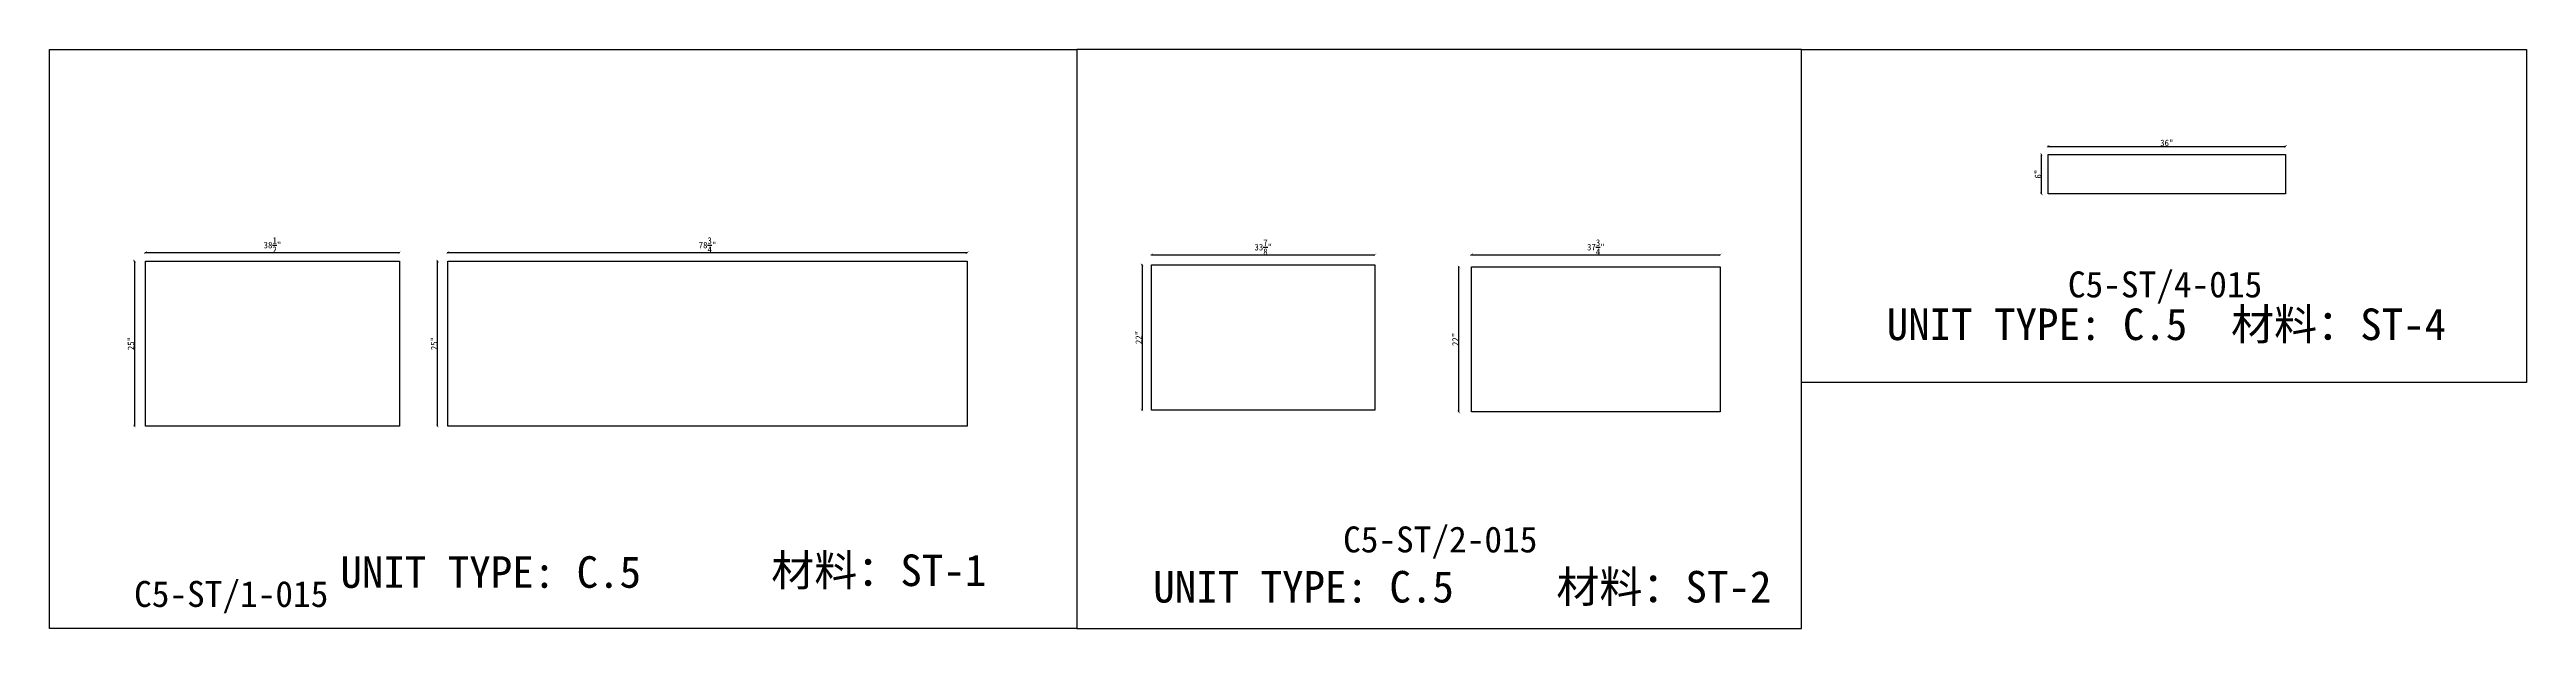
# Model space of a CAD drawing. Header units: millimetres. Extents: x -46966 to 138077, y -48408 to 2116.
# Drawn here: x 52657 to 62197, y -29970 to -27741 of the extents above; entities that cross this region are included whole.
import ezdxf
from ezdxf.enums import TextEntityAlignment as Align

# ---------------------------------------------------------------- set-up
doc = ezdxf.new("R2010")
doc.units = ezdxf.units.MM
doc.layers.add('PART_NUMBER', color=3, linetype='Continuous')
doc.styles.add('样式 1', font='')
doc.styles.get('样式 1').set_extended_font_data('NSimSun')
doc.dimstyles.new('副本 ISO-25', dxfattribs={"dimtxt": 25, "dimasz": 10, "dimexe": 1.5, "dimexo": 0.5, "dimtad": 1, "dimlfac": 0.03937, "dimlunit": 5, "dimtxsty": '样式 1', "dimblk": 'ARCHTICK', "dimcen": 2.5, "dimclrd": 256, "dimclrt": 1, "dimazin": 3, "dimtfac": 1, "dimtmove": 0, "dimatfit": 3, "dimfxlon": 1})

msp = doc.modelspace()

# ---------------------------------------------------------------- texts
at = {"style": '样式 1'}
for s, p in [('UNIT TYPE: C.5', (59733.131, -28859.536)), ('材料：ST-4', (61059.412, -28859.536)), ('材料：ST-1', (55436.468, -29807.013)), ('UNIT TYPE: C.5', (53777.181, -29813.668)), ('UNIT TYPE: C.5', (56907.956, -29870.342)), ('材料：ST-2', (58460.681, -29870.342))]:
    msp.add_text(s, height=121.5865, dxfattribs=at).set_placement(p)
at = {"layer": 'PART_NUMBER', "color": 3, "style": '样式 1'}
for s, p in [('C5-ST/4-015', (60805.367, -28645.21)), ('C5-ST/2-015', (58013.492, -29627.379)), ('C5-ST/1-015', (53356.611, -29837.379))]:
    msp.add_text(s, height=100, dxfattribs=at).set_placement(p, align=Align.MIDDLE_CENTER)

# ---------------------------------------------------------------- blocks, each defined once
blk = doc.blocks.new('_ArchTick')
at = {"color": 0, "linetype": 'ByBlock', "const_width": 0.15}
blk.add_lwpolyline([(-0.5, -0.5), (0.5, 0.5)], dxfattribs=at)
blk = doc.blocks.new('*D1284')
at = {"color": 0, "lineweight": -2, "transparency": 16777216}
for p, q in [((53026.3, -28523.9), (53026.3, -28521.4)), ((54004.2, -28523.9), (54004.2, -28521.4))]:
    blk.add_line(p, q, dxfattribs=at)
at = {"lineweight": -2, "transparency": 16777216}
blk.add_line((53026.3, -28522.9), (54004.2, -28522.9), dxfattribs=at)
at = {"layer": 'Defpoints', "color": 0, "transparency": 16777216}
for p in [(54004.2, -28522.9), (53026.3, -28555.5), (54004.2, -28555.5)]:
    blk.add_point(p, dxfattribs=at)
at = {"lineweight": -2, "transparency": 16777216, "xscale": 10, "yscale": 10, "zscale": 10, "rotation": 180}
blk.add_blockref('_ArchTick', (53026.3, -28522.9), dxfattribs=at)
at = {"lineweight": -2, "transparency": 16777216, "xscale": 10, "yscale": 10, "zscale": 10}
blk.add_blockref('_ArchTick', (54004.2, -28522.9), dxfattribs=at)
at = {"color": 1, "transparency": 16777216, "insert": (53515.3, -28493.8), "char_height": 25, "attachment_point": 5, "style": '样式 1'}
blk.add_mtext('\\A1;38{\\H1x;\\S1/2;}"', dxfattribs=at)
blk = doc.blocks.new('*D1285')
at = {"color": 0, "lineweight": -2, "transparency": 16777216}
for p, q in [((52984.4, -28555.5), (52981.9, -28555.5)), ((52984.4, -29190.5), (52981.9, -29190.5))]:
    blk.add_line(p, q, dxfattribs=at)
at = {"lineweight": -2, "transparency": 16777216}
blk.add_line((52983.4, -28555.5), (52983.4, -29190.5), dxfattribs=at)
at = {"layer": 'Defpoints', "color": 0, "transparency": 16777216}
for p in [(53026.3, -28555.5), (52983.4, -29190.5), (53026.3, -29190.5)]:
    blk.add_point(p, dxfattribs=at)
at = {"lineweight": -2, "transparency": 16777216, "xscale": 10, "yscale": 10, "zscale": 10}
for p, rotation in [((52983.4, -28555.5), 90), ((52983.4, -29190.5), 270)]:
    blk.add_blockref('_ArchTick', p, dxfattribs=dict(at, rotation=rotation))
at = {"color": 1, "transparency": 16777216, "insert": (52970.3, -28873), "char_height": 25, "attachment_point": 5, "rotation": 90, "style": '样式 1'}
blk.add_mtext('\\A1;25"', dxfattribs=at)
blk = doc.blocks.new('*D1286')
at = {"color": 0, "lineweight": -2, "transparency": 16777216}
for p, q in [((54191, -28523.9), (54191, -28521.4)), ((56191.3, -28523.9), (56191.3, -28521.4))]:
    blk.add_line(p, q, dxfattribs=at)
at = {"lineweight": -2, "transparency": 16777216}
blk.add_line((54191, -28522.9), (56191.3, -28522.9), dxfattribs=at)
at = {"layer": 'Defpoints', "color": 0, "transparency": 16777216}
for p in [(56191.3, -28522.9), (54191, -28555.5), (56191.3, -28555.5)]:
    blk.add_point(p, dxfattribs=at)
at = {"lineweight": -2, "transparency": 16777216, "xscale": 10, "yscale": 10, "zscale": 10, "rotation": 180}
blk.add_blockref('_ArchTick', (54191, -28522.9), dxfattribs=at)
at = {"lineweight": -2, "transparency": 16777216, "xscale": 10, "yscale": 10, "zscale": 10}
blk.add_blockref('_ArchTick', (56191.3, -28522.9), dxfattribs=at)
at = {"color": 1, "transparency": 16777216, "insert": (55191.1, -28493.8), "char_height": 25, "attachment_point": 5, "style": '样式 1'}
blk.add_mtext('\\A1;78{\\H1x;\\S3/4;}"', dxfattribs=at)
blk = doc.blocks.new('*D1287')
at = {"color": 0, "lineweight": -2, "transparency": 16777216}
for p, q in [((54152.6, -28555.5), (54150.1, -28555.5)), ((54152.6, -29190.5), (54150.1, -29190.5))]:
    blk.add_line(p, q, dxfattribs=at)
at = {"lineweight": -2, "transparency": 16777216}
blk.add_line((54151.6, -29190.5), (54151.6, -28555.5), dxfattribs=at)
at = {"layer": 'Defpoints', "color": 0, "transparency": 16777216}
for p in [(54151.6, -28555.5), (54191, -28555.5), (54191, -29190.5)]:
    blk.add_point(p, dxfattribs=at)
at = {"lineweight": -2, "transparency": 16777216, "xscale": 10, "yscale": 10, "zscale": 10}
for p, rotation in [((54151.6, -28555.5), 90), ((54151.6, -29190.5), 270)]:
    blk.add_blockref('_ArchTick', p, dxfattribs=dict(at, rotation=rotation))
at = {"color": 1, "transparency": 16777216, "insert": (54138.5, -28873), "char_height": 25, "attachment_point": 5, "rotation": 90, "style": '样式 1'}
blk.add_mtext('\\A1;25"', dxfattribs=at)
blk = doc.blocks.new('*D1288')
at = {"color": 0, "lineweight": -2, "transparency": 16777216}
for p, q in [((56901.6, -28531.9), (56901.6, -28529.4)), ((57762, -28531.9), (57762, -28529.4))]:
    blk.add_line(p, q, dxfattribs=at)
at = {"lineweight": -2, "transparency": 16777216}
blk.add_line((56901.6, -28530.9), (57762, -28530.9), dxfattribs=at)
at = {"layer": 'Defpoints', "color": 0, "transparency": 16777216}
for p in [(56901.6, -28570.3), (57762, -28530.9), (57762, -28570.3)]:
    blk.add_point(p, dxfattribs=at)
at = {"lineweight": -2, "transparency": 16777216, "xscale": 10, "yscale": 10, "zscale": 10, "rotation": 180}
blk.add_blockref('_ArchTick', (56901.6, -28530.9), dxfattribs=at)
at = {"lineweight": -2, "transparency": 16777216, "xscale": 10, "yscale": 10, "zscale": 10}
blk.add_blockref('_ArchTick', (57762, -28530.9), dxfattribs=at)
at = {"color": 1, "transparency": 16777216, "insert": (57331.8, -28501.8), "char_height": 25, "attachment_point": 5, "style": '样式 1'}
blk.add_mtext('\\A1;33{\\H1x;\\S7/8;}"', dxfattribs=at)
blk = doc.blocks.new('*D1289')
at = {"color": 0, "lineweight": -2, "transparency": 16777216}
for p, q in [((56865.9, -28570.3), (56863.4, -28570.3)), ((56865.9, -29129.1), (56863.4, -29129.1))]:
    blk.add_line(p, q, dxfattribs=at)
at = {"lineweight": -2, "transparency": 16777216}
blk.add_line((56864.9, -28570.3), (56864.9, -29129.1), dxfattribs=at)
at = {"layer": 'Defpoints', "color": 0, "transparency": 16777216}
for p in [(56901.6, -28570.3), (56864.9, -29129.1), (56901.6, -29129.1)]:
    blk.add_point(p, dxfattribs=at)
at = {"lineweight": -2, "transparency": 16777216, "xscale": 10, "yscale": 10, "zscale": 10}
for p, rotation in [((56864.9, -28570.3), 90), ((56864.9, -29129.1), 270)]:
    blk.add_blockref('_ArchTick', p, dxfattribs=dict(at, rotation=rotation))
at = {"color": 1, "transparency": 16777216, "insert": (56851.8, -28849.7), "char_height": 25, "attachment_point": 5, "rotation": 90, "style": '样式 1'}
blk.add_mtext('\\A1;22"', dxfattribs=at)
blk = doc.blocks.new('*D1290')
at = {"color": 0, "lineweight": -2, "transparency": 16777216}
for p, q in [((58133.4, -28531.9), (58133.4, -28529.4)), ((59092.2, -28531.9), (59092.2, -28529.4))]:
    blk.add_line(p, q, dxfattribs=at)
at = {"lineweight": -2, "transparency": 16777216}
blk.add_line((58133.4, -28530.9), (59092.2, -28530.9), dxfattribs=at)
at = {"layer": 'Defpoints', "color": 0, "transparency": 16777216}
for p in [(58133.4, -28577.7), (59092.2, -28530.9), (59092.2, -28577.7)]:
    blk.add_point(p, dxfattribs=at)
at = {"lineweight": -2, "transparency": 16777216, "xscale": 10, "yscale": 10, "zscale": 10, "rotation": 180}
blk.add_blockref('_ArchTick', (58133.4, -28530.9), dxfattribs=at)
at = {"lineweight": -2, "transparency": 16777216, "xscale": 10, "yscale": 10, "zscale": 10}
blk.add_blockref('_ArchTick', (59092.2, -28530.9), dxfattribs=at)
at = {"color": 1, "transparency": 16777216, "insert": (58612.8, -28501.8), "char_height": 25, "attachment_point": 5, "style": '样式 1'}
blk.add_mtext('\\A1;37{\\H1x;\\S3/4;}"', dxfattribs=at)
blk = doc.blocks.new('*D1291')
at = {"color": 0, "lineweight": -2, "transparency": 16777216}
for p, q in [((58086.2, -28577.7), (58083.7, -28577.7)), ((58086.2, -29136.5), (58083.7, -29136.5))]:
    blk.add_line(p, q, dxfattribs=at)
at = {"lineweight": -2, "transparency": 16777216}
blk.add_line((58085.2, -29136.5), (58085.2, -28577.7), dxfattribs=at)
at = {"layer": 'Defpoints', "color": 0, "transparency": 16777216}
for p in [(58085.2, -28577.7), (58133.4, -28577.7), (58133.4, -29136.5)]:
    blk.add_point(p, dxfattribs=at)
at = {"lineweight": -2, "transparency": 16777216, "xscale": 10, "yscale": 10, "zscale": 10}
for p, rotation in [((58085.2, -28577.7), 90), ((58085.2, -29136.5), 270)]:
    blk.add_blockref('_ArchTick', p, dxfattribs=dict(at, rotation=rotation))
at = {"color": 1, "transparency": 16777216, "insert": (58072.1, -28857.1), "char_height": 25, "attachment_point": 5, "rotation": 90, "style": '样式 1'}
blk.add_mtext('\\A1;22"', dxfattribs=at)
blk = doc.blocks.new('*D1292')
at = {"color": 0, "lineweight": -2, "transparency": 16777216}
for p, q in [((60354.8, -28114.5), (60354.8, -28112)), ((61269.2, -28114.5), (61269.2, -28112))]:
    blk.add_line(p, q, dxfattribs=at)
at = {"lineweight": -2, "transparency": 16777216}
blk.add_line((60354.8, -28113.5), (61269.2, -28113.5), dxfattribs=at)
at = {"layer": 'Defpoints', "color": 0, "transparency": 16777216}
for p in [(60354.8, -28144.4), (61269.2, -28113.5), (61269.2, -28144.4)]:
    blk.add_point(p, dxfattribs=at)
at = {"lineweight": -2, "transparency": 16777216, "xscale": 10, "yscale": 10, "zscale": 10, "rotation": 180}
blk.add_blockref('_ArchTick', (60354.8, -28113.5), dxfattribs=at)
at = {"lineweight": -2, "transparency": 16777216, "xscale": 10, "yscale": 10, "zscale": 10}
blk.add_blockref('_ArchTick', (61269.2, -28113.5), dxfattribs=at)
at = {"color": 1, "transparency": 16777216, "insert": (60812, -28100.4), "char_height": 25, "attachment_point": 5, "style": '样式 1'}
blk.add_mtext('\\A1;36"', dxfattribs=at)
blk = doc.blocks.new('*D1293')
at = {"color": 0, "lineweight": -2, "transparency": 16777216}
for p, q in [((60330, -28144.4), (60327.5, -28144.4)), ((60330, -28296.8), (60327.5, -28296.8))]:
    blk.add_line(p, q, dxfattribs=at)
at = {"lineweight": -2, "transparency": 16777216}
blk.add_line((60329, -28296.8), (60329, -28144.4), dxfattribs=at)
at = {"layer": 'Defpoints', "color": 0, "transparency": 16777216}
for p in [(60329, -28144.4), (60354.8, -28144.4), (60354.8, -28296.8)]:
    blk.add_point(p, dxfattribs=at)
at = {"lineweight": -2, "transparency": 16777216, "xscale": 10, "yscale": 10, "zscale": 10}
for p, rotation in [((60329, -28144.4), 90), ((60329, -28296.8), 270)]:
    blk.add_blockref('_ArchTick', p, dxfattribs=dict(at, rotation=rotation))
at = {"color": 1, "transparency": 16777216, "insert": (60315.9, -28220.6), "char_height": 25, "attachment_point": 5, "rotation": 90, "style": '样式 1'}
blk.add_mtext('\\A1;6"', dxfattribs=at)

# ---------------------------------------------------------------- dimensions: what is measured, and where the dimension line sits
for base, p1, p2, picture, middle in [((60328.987, -28144.379), (60354.822, -28296.779), (60354.822, -28144.379), '*D1293', (60315.862, -28220.579)), ((52983.392, -29190.53), (53026.346, -28555.53), (53026.346, -29190.53), '*D1285', (52970.267, -28873.03)), ((54151.645, -28555.53), (54191.001, -29190.53), (54191.001, -28555.53), '*D1287', (54138.52, -28873.03)), ((56864.92, -29129.12), (56901.566, -28570.32), (56901.566, -29129.12), '*D1289', (56851.795, -28849.72)), ((58085.245, -28577.75), (58133.353, -29136.55), (58133.353, -28577.75), '*D1291', (58072.12, -28857.15))]:
    dim = msp.add_linear_dim(base=base, p1=p1, p2=p2, angle=90, dimstyle='副本 ISO-25')
    dim.commit()
    dim.dimension.update_dxf_attribs({"geometry": picture, "text_midpoint": middle})
for base, p1, p2, picture, middle in [((61269.222, -28113.544), (60354.822, -28144.379), (61269.222, -28144.379), '*D1292', (60812.022, -28100.419)), ((54004.246, -28522.855), (53026.346, -28555.53), (54004.246, -28555.53), '*D1284', (53515.296, -28493.832)), ((56191.251, -28522.855), (54191.001, -28555.53), (56191.251, -28555.53), '*D1286', (55191.126, -28493.762)), ((57761.991, -28530.893), (56901.566, -28570.32), (57761.991, -28570.32), '*D1288', (57331.779, -28501.8)), ((59092.203, -28530.893), (58133.353, -28577.75), (59092.203, -28577.75), '*D1290', (58612.778, -28501.8))]:
    dim = msp.add_linear_dim(base=base, p1=p1, p2=p2, dimstyle='副本 ISO-25')
    dim.commit()
    dim.dimension.update_dxf_attribs({"geometry": picture, "text_midpoint": middle})

# ---------------------------------------------------------------- linework, layer by layer
at = {"color": 1}
for points in [[(52656.747, -27740.643), (56613.629, -27740.643), (56613.629, -29970.21), (52656.747, -29970.21)], [(56613.629, -29970.21), (59405.503, -29970.21), (59405.503, -27740.643), (56613.629, -27740.643)], [(59405.503, -27740.643), (62197.377, -27740.643), (62197.377, -29023.041), (59405.503, -29023.041)]]:
    msp.add_lwpolyline(points, close=True, dxfattribs=at)
for points in [[(60354.822, -28144.379), (61269.222, -28144.379), (61269.222, -28296.779), (60354.822, -28296.779)], [(53026.346, -28555.53), (54004.246, -28555.53), (54004.246, -29190.53), (53026.346, -29190.53)], [(54191.001, -28555.53), (56191.251, -28555.53), (56191.251, -29190.53), (54191.001, -29190.53)], [(56901.566, -28570.32), (57761.991, -28570.32), (57761.991, -29129.12), (56901.566, -29129.12)], [(58133.353, -28577.75), (59092.203, -28577.75), (59092.203, -29136.55), (58133.353, -29136.55)]]:
    msp.add_lwpolyline(points, close=True)

msp.set_redraw_order([(e.dxf.handle, doc.entitydb.next_handle()) for e in msp.query("TEXT MTEXT ATTDEF DIMENSION ARC_DIMENSION")])  # texts and dimensions are drawn at this point

doc.saveas('drawing.dxf')
